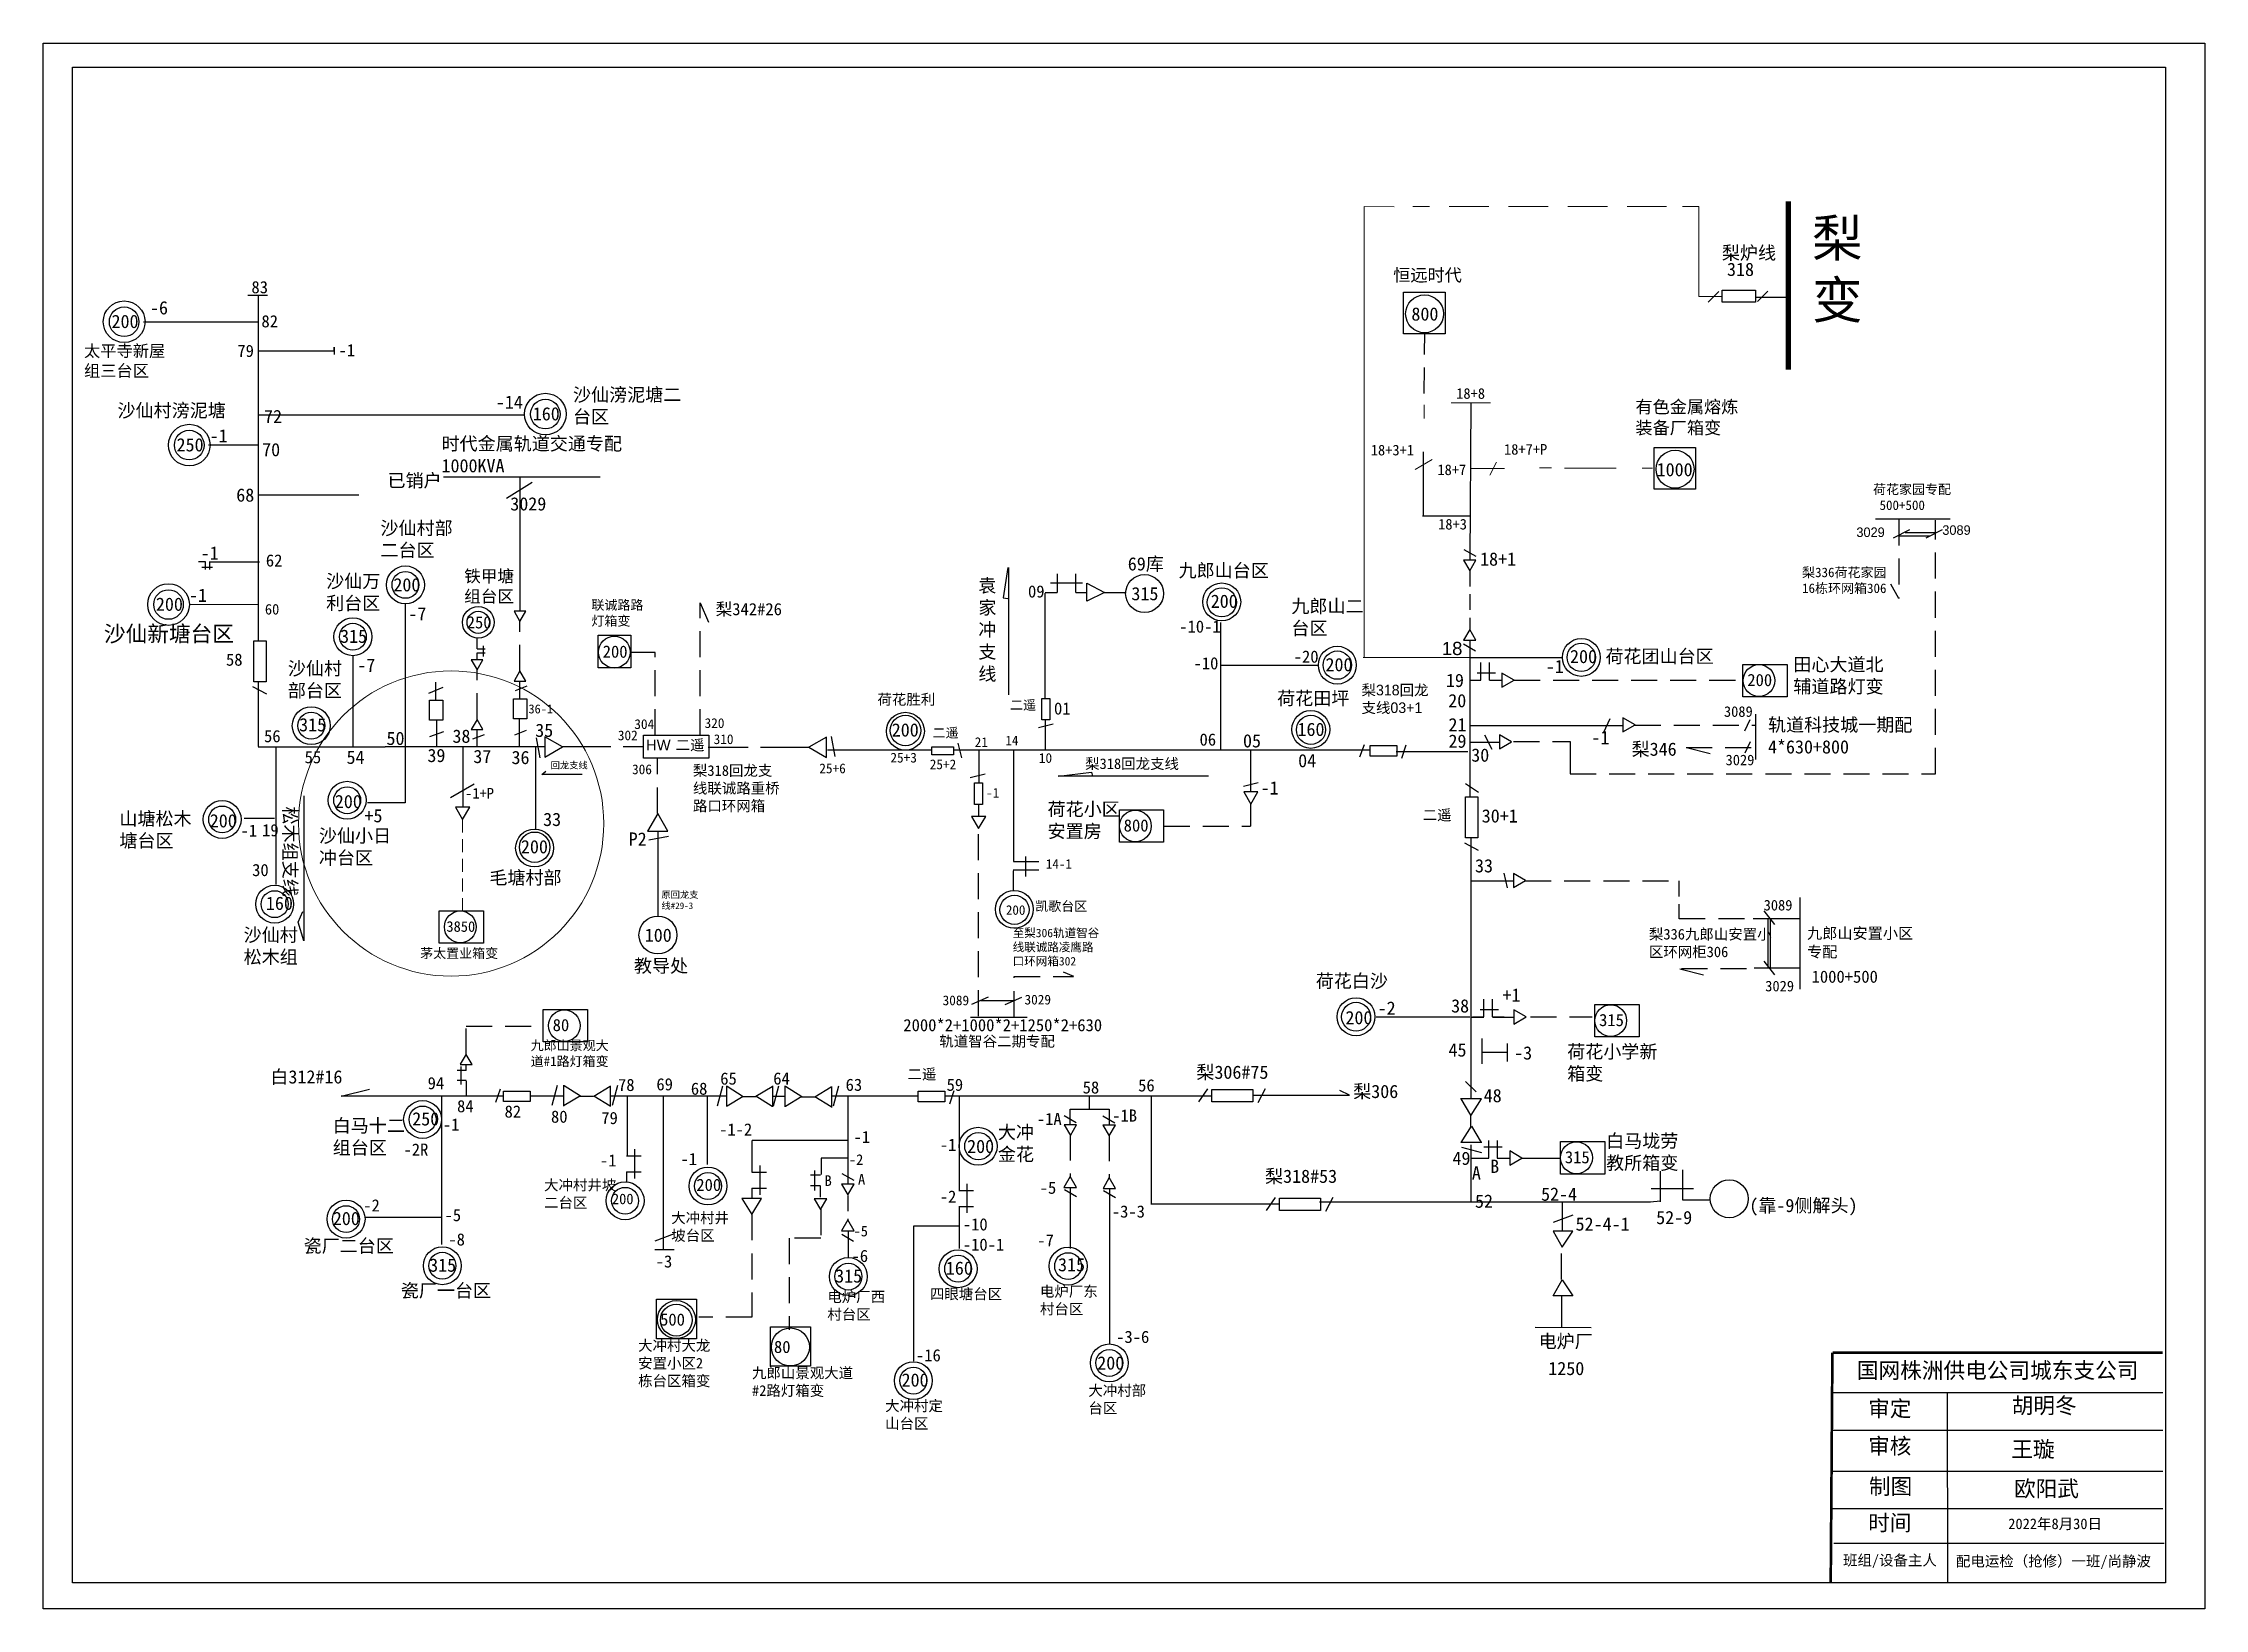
# Model space of a CAD drawing. Extents: x -31 to 377, y -6 to 289.
import ezdxf

# ---------------------------------------------------------------- set-up
doc = ezdxf.new("R2010")
doc.units = 0
doc.header["$LTSCALE"] = 0.774411
doc.linetypes.add('ACAD_ISO02W100', pattern=[15, 12, -3])
doc.linetypes.add('DASHED2', pattern=[9.525, 6.35, -3.175])
doc.layers.get('0').update_dxf_attribs({"linetype": 'CONTINUOUS'})
for name, color, linetype in [('0-RefEdit0', 7, 'CONTINUOUS'), ('Layer2', 1, 'CONTINUOUS'), ('MiniCADViewLayer', 7, 'CONTINUOUS')]:
    doc.layers.add(name, color=color, linetype=linetype)
doc.styles.add('hztxt_txtstyle_0.00_0_0', font='', dxfattribs={"bigfont": 'hztxt.shx'})
doc.styles.get("Standard").update_dxf_attribs({"font": 'simkai_0.ttf', "height": 2.5})
doc.styles.add('字体', font='simkai_0.ttf', dxfattribs={"height": 2.5})
doc.styles.add('宋体_txtstyle_1.80_0_0', font='SIMSUN.TTC', dxfattribs={"height": 1.8})
doc.styles.add('宋体_txtstyle_2.00_0_0', font='', dxfattribs={"height": 2})
doc.styles.add('宋体_txtstyle_2.50_0_0', font='SIMSUN.TTC', dxfattribs={"height": 2.5})
doc.styles.add('宋体_txtstyle_200.00_0_0200', font='', dxfattribs={"height": 200})
doc.styles.add('宋体_txtstyle_3.00_0_0', font='', dxfattribs={"height": 3})
doc.styles.add('宋体_txtstyle_3.42', font='', dxfattribs={"height": 3.419471})
doc.styles.add('楷体_GB2312_txtstyle_2.00_0_0', font='SIMKAI.TTF', dxfattribs={"height": 2})
doc.styles.add('楷体_GB2312_txtstyle_2.50_0_0', font='simkai_0.ttf', dxfattribs={"height": 2.5})
doc.styles.get('hztxt_txtstyle_0.00_0_0').set_extended_font_data('hztxt')
doc.styles.get('宋体_txtstyle_2.00_0_0').set_extended_font_data('宋体')
doc.styles.get('宋体_txtstyle_200.00_0_0200').set_extended_font_data('宋体')
doc.styles.get('宋体_txtstyle_3.00_0_0').set_extended_font_data('宋体')
doc.styles.get('宋体_txtstyle_3.42').set_extended_font_data('宋体')

msp = doc.modelspace()

# ---------------------------------------------------------------- texts
at = {"linetype": 'Continuous', "attachment_point": 1}
for s, insert, char_height, width, style in [('{\\fSimSun|b0|i0|c134|p2;梨} \\P{\\fSimSun|b0|i0|c134|p2;变}', (302.99, 256), 7, 28.4432, '字体'), ('袁家冲支线', (145.52, 188.13), 2.5, 3.9501, '字体'), ('{\\fSimSun|b0|i0|c134|p2;200}', (-9.83, 184.61), 2.5, 5.6554, '楷体_GB2312_txtstyle_2.50_0_0'), ('160', (205.8, 160.97), 2.5, 5.6554, '楷体_GB2312_txtstyle_2.50_0_0'), ('{\\fSimSun|b0|i0|c134|p2;山塘松木塘台区}', (-16.72, 144.11), 2.5, 14.1135, '字体'), ('{\\fSimSun|b0|i0|c134|p2;白马十二组台区}', (23.57, 86.12), 2.5, 14.7504, '字体'), ('大冲金花', (149.22, 84.88), 2.5, 9.7705, '字体'), ('瓷厂二台区', (18.08, 63.41), 2.5, 32.7008, '字体'), ('瓷厂一台区', (36.44, 54.96), 2.5, 32.7008, '字体'), ('{\\fSimSun|b0|i0|c134|p2;国网株洲供电公司城东支公司}', (311.45, 40.14), 3, 82.0179, '字体'), ('审定', (313.58, 32.92), 3, 23.4615, '字体'), ('胡明冬', (340.71, 33.51), 3, 23.4615, '宋体_txtstyle_3.00_0_0'), ('审核', (313.58, 25.85), 3, 23.4615, '字体'), ('{\\fSimSun|b0|i0|c134|p2;王璇}', (340.63, 25.25), 3, 33.0539, '字体'), ('制图', (313.74, 18.23), 3, 23.4615, '字体'), ('欧阳武', (341.14, 17.81), 3, 38.7889, '宋体_txtstyle_3.00_0_0'), ('时间', (313.58, 11.35), 3, 23.4615, '字体')]:
    msp.add_mtext(s, dxfattribs=dict(at, insert=insert, char_height=char_height, width=width, style=style))
for s, insert, char_height, width in [('梨炉线', (285.96, 250.98), 2.5, 10.5993), ('318', (286.93, 247.86), 2.5, 5.6554), ('{\\fSimSun|b0|i0|c134|p2;200}', (-18.21, 238.02), 2.5, 5.6554), ('{\\fSimSun|b0|i0|c134|p2;160}', (61.36, 220.58), 2.5, 5.6554), ('{\\fSimSun|b0|i0|c134|p2;250}', (-5.92, 214.72), 2.5, 5.6554), ('315', (174.43, 186.6), 2.5, 5.6554), ('200', (189.41, 185.17), 2.5, 5.6554), ('200', (211.09, 173.2), 2.5, 5.6554), ('315', (17.22, 161.84), 2.5, 5.6554), ('{\\fSimSun|b0|i0|c134|p2;200}', (129.16, 160.86), 2.5, 5.6554), ('{\\fSimSun|b0|i0|c134|p2;200}', (23.97, 147.34), 2.5, 5.6554), ('{\\fSimSun|b0|i0|c134|p2;200}', (0.35, 143.7), 2.5, 5.6554), ('{\\fSimSun|b0|i0|c134|p2;200}', (59.12, 138.8), 2.5, 5.6554), ('{\\fSimSun|b0|i0|c134|p2;14-1}', (158.28, 135.2), 1.8, 5.2119), ('160', (10.95, 128.12), 2.5, 5.6554), ('{\\fSimSun|b0|i0|c134|p2;凯歌台区}', (156.26, 127.23), 1.8, 10.6366), ('{\\fSimSun|b0|i0|c134|p2;200}', (150.73, 126.49), 1.8, 1.3828), ('{\\fSimSun|b0|i0|c134|p2;100}', (82.51, 122.09), 2.5, 5.6554), ('200', (214.86, 106.52), 2.5, 5.6554), ('{\\fSimSun|b0|i0|c134|p2;250}', (38.59, 87.4), 2.5, 5.6554), ('200', (143.4, 82.2), 2.5, 5.6554), ('{\\fSimSun|b0|i0|c134|p2;\\H0.92x;200}', (92.25, 74.83), 2.5, 5.6554), ('200', (76.31, 72.03), 2, 5.6554), ('{\\fSimSun|b0|i0|c134|p2;200}', (23.59, 68.58), 2.5, 5.6554), ('52-4-1', (258.33, 67.53), 2.5, 5.6554), ('{\\fSimSun|b0|i0|c134|p2;315}', (41.78, 59.77), 2.5, 5.6554), ('315', (118.47, 57.73), 2.5, 5.6554), ('160', (139.38, 59.21), 2.5, 5.6554), ('{\\fSimSun|b0|i0|c134|p2;315}', (160.57, 59.85), 2.5, 5.6554), ('{\\fSimSun|b0|i0|c134|p2;200}', (167.98, 41.29), 2.5, 5.6554), ('200', (131.02, 38.07), 2.5, 5.6554), ('1250', (253.17, 40.25), 2.5, 5.6554)]:
    msp.add_mtext(s, dxfattribs=dict(at, insert=insert, char_height=char_height, width=width))
at = {"color": 7, "true_color": 0xffffff, "attachment_point": 1, "style": '宋体_txtstyle_3.42'}
for s, insert, char_height, width in [('恒远时代', (223.88, 246.71), 2.377, 14.3796), ('有色金属熔炼装备厂箱变', (269.63, 221.83), 2.3767, 21.1253)]:
    msp.add_mtext(s, dxfattribs=dict(at, insert=insert, char_height=char_height, width=width))
at = {"attachment_point": 1}
for s, insert, char_height, width in [('{\\fSimSun|b0|i0|c134|p2;83}', (8.22, 244.39), 2.3, 16.116), ('{\\fSimSun|b0|i0|c134|p2;82}', (10.11, 237.95), 2.3, 16.116), ('{\\fSimSun|b0|i0|c134|p2;79}', (5.56, 232.36), 2.3, 16.116), ('{\\fSimSun|b0|i0|c134|p2;-1}', (24.66, 232.48), 2.3, 16.116), ('{\\fSimSun|b0|i0|c134|p2;62}', (10.94, 192.77), 2.3, 16.116), ('{\\fSimSun|b0|i0|c134|p2;梨342#26}', (95.9, 183.58), 2.3, 16.116), ('{\\fSimSun|b0|i0|c134|p2;09}', (154.9, 186.92), 2.3, 16.8907), ('-10-1', (183.47, 180.29), 2.3, 16.8907), ('{\\fSimSun|b0|i0|c134|p2;58}', (3.41, 174.04), 2.3, 16.116), ('-10', (186.17, 173.35), 2.3, 16.8907), ('-20', (205.09, 174.61), 2.3, 16.8907), ('{\\fSimSun|b0|i0|c134|p2;01}', (159.81, 164.81), 2.3, 16.8907), ('3089', (286.35, 164.08), 2, 8.6275), ('56', (10.6, 159.59), 2.3, 16.116), ('{\\fSimSun|b0|i0|c134|p2;302}', (77.43, 159.5), 1.84, 12.8928), ('{\\fSimSun|b0|i0|c134|p2;304}', (80.54, 161.63), 1.84, 12.8928), ('{\\fSimSun|b0|i0|c134|p2;320}', (93.81, 161.82), 1.84, 12.8928), ('55', (18.26, 155.61), 2.3, 16.116), ('{\\fSimSun|b0|i0|c134|p2;310}', (95.52, 158.78), 1.84, 12.8928), ('{\\fSimSun|b0|i0|c134|p2;25+3}', (128.91, 155.3), 1.84, 12.8928), ('{\\fSimSun|b0|i0|c134|p2;21}', (144.83, 158.22), 1.84, 12.8928), ('10', (156.95, 155.23), 1.84, 12.8928), ('06', (187.3, 158.95), 2.3, 16.8907), ('{\\fSimSun|b0|i0|c134|p2;306}', (80.11, 153.09), 1.84, 12.8928), ('{\\fSimSun|b0|i0|c134|p2;25+6}', (115.48, 153.27), 1.84, 12.8928), ('{\\fSimSun|b0|i0|c134|p2;25+2}', (136.34, 154.03), 1.84, 12.8928), ('3029', (286.66, 154.94), 2, 8.6275), ('{\\fSimSun|b0|i0|c134|p2;-1}', (146.97, 148.64), 1.84, 12.8928), ('30+1', (240.6, 144.62), 2.5, 5.5393), ('-1', (6.16, 141.74), 2.3, 16.116), ('19', (10.23, 141.82), 2.3, 16.116), ('33', (239.33, 135.2), 2.5, 5.5393), ('30', (8.35, 134.3), 2.3, 16.116), ('1000+500', (302.91, 114.16), 2.3, 12.9976), ('{\\fSimSun|b0|i0|c134|p2;3089}', (138.77, 109.45), 1.84, 0.9923), ('{\\fSimSun|b0|i0|c134|p2;3029}', (154.24, 109.59), 1.84, 3.8702), ('38', (234.82, 108.74), 2.5, 5.5393), ('{\\fSimSun|b0|i0|c134|p2;2000*2+1000*2+1250*2+630}', (131.35, 105), 2.3, 4.8377), ('94', (41.5, 94.04), 2.3, 16.116), ('65', (96.77, 94.91), 2.3, 16.116), ('64', (106.78, 94.93), 2.3, 16.116), ('78', (77.46, 93.71), 2.3, 16.116), ('69', (84.71, 93.83), 2.3, 16.116), ('68', (91.22, 93), 2.3, 16.116), ('63', (120.45, 93.74), 2.3, 16.116), ('59', (139.52, 93.74), 2.3, 16.116), ('{\\fSimSun|b0|i0|c134|p2;58}', (165.22, 93.24), 2.3, 16.116), ('56', (175.7, 93.63), 2.3, 16.116), ('-1', (44.37, 86.22), 2.3, 16.116), ('84', (47.06, 89.69), 2.3, 16.116), ('82', (56.03, 88.68), 2.3, 16.116), ('80', (64.8, 87.72), 2.3, 16.116), ('79', (74.3, 87.46), 2.3, 16.116), ('{\\fSimSun|b0|i0|c134|p2;-1A}', (156.57, 87.28), 2.3, 16.116), ('{\\fSimSun|b0|i0|c134|p2;-1B}', (170.8, 87.92), 2.3, 16.116), ('-1-2', (96.55, 85.29), 2.3, 16.116), ('-1', (121.95, 83.87), 2.3, 16.116), ('{\\fSimSun|b0|i0|c134|p2;-1}', (138.23, 82.4), 2.3, 16.116), ('-2R', (36.94, 81.49), 2.3, 16.116), ('-1', (74.05, 79.45), 2.3, 16.116), ('-1', (89.25, 79.71), 2.3, 16.116), ('-2', (121.08, 79.45), 2, 16.116), ('B', (116.48, 75.48), 2, 16.116), ('A', (122.79, 75.74), 2, 16.116), ('{\\fSimSun|b0|i0|c134|p2;-5}', (157.11, 74.29), 2.3, 16.116), ('-2', (29.34, 70.95), 2.3, 16.116), ('-2', (138.23, 72.61), 2.3, 16.116), ('{\\fSimSun|b0|i0|c134|p2;-3-3}', (170.73, 69.8), 2.3, 16.116), ('52-4', (251.81, 73.18), 2.5, 5.5393), ('-5', (44.69, 69.12), 2.3, 16.116), ('-5', (121.95, 65.95), 2, 16.116), ('-10', (142.59, 67.37), 2.3, 16.116), ('52-9', (273.55, 68.76), 2.5, 33.9471), ('-8', (45.42, 64.53), 2.3, 16.116), ('-6', (121.57, 61.41), 2.3, 16.116), ('-10-1', (142.59, 63.55), 2.3, 16.116), ('{\\fSimSun|b0|i0|c134|p2;-7}', (156.66, 64.34), 2.3, 16.116), ('-3', (84.58, 60.37), 2.3, 16.116), ('{\\fSimSun|b0|i0|c134|p2;-3-6}', (171.55, 46.12), 2.3, 16.116), ('-16', (133.74, 42.64), 2.3, 16.116)]:
    msp.add_mtext(s, dxfattribs=dict(at, insert=insert, char_height=char_height, width=width))
at = {"color": 0, "attachment_point": 1}
for s, insert, char_height, width in [('{\\fSimSun|b0|i0|c134|p2;-6}', (-10.94, 240.6), 2.5, 5.4903), ('{\\fSimSun|b0|i0|c134|p2;-1}', (-1.37, 194.28), 2.5, 5.4903), ('{\\fSimSun|b0|i0|c134|p2;18+1}', (240.29, 193.14), 2.5, 8.6275), ('{\\fArial|b0|i0|c0|p32;18}', (233.07, 176.25), 2.5, 8.6275), ('-1', (252.7, 172.85), 2.5, 8.6275), ('19', (233.84, 170.22), 2.5, 8.6275), ('20', (234.28, 166.39), 2.5, 8.6275), ('21', (234.32, 161.85), 2.5, 8.6275), ('-1', (261.31, 159.41), 2.5, 8.6275), ('29', (234.32, 158.74), 2.5, 8.6275), ('30', (238.62, 156.11), 2.5, 5.5393), ('{\\fSimSun|b0|i0|c134|p2;梨318回龙支线联诚路重桥路口环网箱}', (91.61, 152.94), 2, 17.3061), ('48', (240.97, 91.79), 2.5, 5.5393)]:
    msp.add_mtext(s, dxfattribs=dict(at, insert=insert, char_height=char_height, width=width))
at = {"color": 7, "linetype": 'Continuous', "true_color": 0xffffff, "char_height": 2.5, "width": 5.6554, "attachment_point": 1}
for s, insert in [('800', (227.32, 239.43)), ('1000', (273.64, 210.03))]:
    msp.add_mtext(s, dxfattribs=dict(at, insert=insert))
at = {"color": 7, "linetype": 'Continuous', "attachment_point": 1}
for s, insert, char_height, width, style in [('{\\fSimSun|b0|i0|c134|p2;太平寺新屋组三台区}', (-23.41, 232.33), 2.25, 18.2053, '字体'), ('{\\fSimSun|b0|i0|c134|p2;沙仙村滂泥塘}', (-17.08, 221.21), 2.5, 24.4033, '字体'), ('{\\fSimSun|b0|i0|c134|p2;沙仙小日冲台区}', (20.96, 140.88), 2.5, 13.7171, '字体'), ('毛塘村部', (53.16, 132.96), 2.5, 20.2281, '字体'), ('{\\fSimSun|b0|i0|c134|p2;沙仙村松木组}', (6.75, 122.15), 2.5, 11.0347, '字体'), ('{\\fSimSun|b0|i0|c134|p2;白312#16}', (11.79, 95.33), 2.5, 13.9433, '字体'), ('2022年8月30日', (340.05, 10.66), 2, 27.1659, '宋体_txtstyle_2.00_0_0')]:
    msp.add_mtext(s, dxfattribs=dict(at, insert=insert, char_height=char_height, width=width, style=style))
at = {"attachment_point": 1}
for s, insert, char_height, width, style in [('{\\fSimSun|b0|i0|c134|p2;沙仙滂泥塘二台区}', (68.96, 224.19), 2.5, 21.3152, '字体'), ('{\\fSimSun|b0|i0|c134|p2;18+8}', (235.78, 224.16), 2, 8.6275, '楷体_GB2312_txtstyle_2.00_0_0'), ('{\\fSimSun|b0|i0|c134|p2;时代金属轨道交通专配\\P1000KVA}', (44.12, 214.94), 2.5, 36.9261, '字体'), ('{\\fSimSun|b0|i0|c134|p2;18+7+P}', (244.81, 213.61), 2, 8.6275, '楷体_GB2312_txtstyle_2.00_0_0'), ('{\\fSimSun|b0|i0|c134|p2;已销户}', (33.92, 207.98), 2.5, 12.9976, '字体'), ('{\\fSimSun|b0|i0|c134|p2;18+7}', (232.23, 209.75), 2, 8.6275, '楷体_GB2312_txtstyle_2.00_0_0'), ('{\\fSimSun|b0|i0|c134|p2;18+3}', (232.37, 199.47), 2, 8.6275, '楷体_GB2312_txtstyle_2.00_0_0'), ('69库', (173.75, 192.23), 2.5, 12.9976, '字体'), ('{\\fSimSun|b0|i0|c134|p2;沙仙万利台区}', (22.34, 188.98), 2.5, 12.9976, '字体'), ('{\\fSimSun|b0|i0|c134|p2;200}', (35.03, 188.28), 2.5, 12.9976, '字体'), ('{\\fSimSun|b0|i0|c134|p2;315}', (24.96, 178.56), 2.5, 12.9976, '字体'), ('{\\fSimSun|b0|i0|c134|p2;沙仙村部台区}', (15.1, 172.48), 2.5, 12.9976, '字体'), ('{\\fSimSun|b0|i0|c134|p2;-7}', (28.21, 173.08), 2.5, 12.9976, '字体'), ('荷花团山台区', (263.97, 174.77), 2.5, 27.2316, '字体'), ('{\\fSimSun|b0|i0|c134|p2;田心大道北辅道路灯变}', (299.46, 173.23), 2.5, 19.5264, '字体'), ('{\\fSimSun|b0|i0|c134|p2;50}', (33.73, 159.27), 2.5, 12.9976, '字体'), ('{\\fSimSun|b0|i0|c134|p2;轨道科技城一期配}\\P4*630+800', (294.67, 161.83), 2.5, 31.1276, '字体'), ('{\\fSimSun|b0|i0|c134|p2;54}', (26.18, 155.7), 2.5, 12.9976, '字体'), ('-1+P', (48.59, 148.65), 2, 7.701, '宋体_txtstyle_2.00_0_0'), ('{\\fSimSun|b0|i0|c134|p2;至梨306轨道智谷线联诚路凌鹰路口环网箱302}', (152, 122.06), 1.6, 16.3184, 'hztxt_txtstyle_0.00_0_0'), ('{\\fSimSun|b0|i0|c134|p2;梨}336{\\fSimSun|b0|i0|c134|p2;九郎山安置小区环网柜}306', (272.18, 122.03), 2, 23.6233, '字体'), ('教导处', (80.48, 116.31), 2.5, 12.9976, '字体'), ('{\\fSimSun|b0|i0|c134|p2;荷花小学新箱变}', (256.75, 100.11), 2.5, 19.5264, '字体'), ('电炉厂', (251.35, 45.39), 2.5, 12.9976, '字体')]:
    msp.add_mtext(s, dxfattribs=dict(at, insert=insert, char_height=char_height, width=width, style=style))
at = {"color": 7, "attachment_point": 1}
for s, insert, char_height, width in [('{\\fSimSun|b0|i0|c134|p2;-14}', (54.39, 222.78), 2.5, 5.4903), ('{\\fSimSun|b0|i0|c134|p2;72}', (10.6, 220.06), 2.5, 5.4903), ('-1', (0.32, 216.41), 2.5, 5.4903), ('{\\fSimSun|b0|i0|c134|p2;70}', (10.24, 213.8), 2.5, 5.4903), ('{\\fSimSun|b0|i0|c134|p2;68}', (5.35, 205.23), 2.5, 5.4903), ('{\\fSimSun|b0|i0|c134|p2;3029}', (57.11, 203.56), 2.5, 7.701), ('铁甲塘组台区', (48.41, 189.82), 2.3, 9.9055), ('-1', (-3.58, 186.3), 2.5, 5.4903), ('{\\fSimSun|b0|i0|c134|p2;250}', (48.88, 181.09), 2.3, 4.8377), ('{\\fSimSun|b0|i0|c134|p2;36-1}', (60.55, 164.43), 1.7, 7.701), ('{\\fSimSun|b0|i0|c134|p2;35}', (61.82, 160.79), 2.5, 7.701), ('{\\fSimSun|b0|i0|c134|p2;37}', (50.13, 155.85), 2.5, 7.701), ('{\\fSimSun|b0|i0|c134|p2;36}', (57.34, 155.66), 2.5, 7.701), ('05', (195.51, 158.81), 2.5, 5.5393), ('{\\fSimSun|b0|i0|c134|p2;回龙支线}', (64.74, 153.56), 1.25, 9.4104), ('04', (205.93, 155.06), 2.5, 5.5393), ('-1', (198.84, 149.91), 2.5, 5.5393), ('{\\fSimSun|b0|i0|c134|p2;33}', (63.31, 143.96), 2.5, 7.701), ('{\\fSimSun|b0|i0|c134|p2;P2}', (79.47, 140.25), 2.5, 7.701), ('{\\fSimSun|b0|i0|c134|p2;原回龙支线#29-3}', (85.66, 129.11), 1.25, 7.3753), ('+1', (244.52, 110.78), 2.5, 5.5393), ('-2', (220.94, 108.32), 2.5, 5.5393), ('45', (234.33, 100.41), 2.5, 5.5393), ('{\\fSimSun|b0|i0|c134|p2;-3}', (246.72, 99.85), 2.5, 5.5393), ('49', (235.08, 79.95), 2.5, 5.5393), ('B', (242.2, 78.43), 2.5, 5.5393), ('A', (238.74, 77.19), 2.5, 5.5393), ('52', (239.33, 71.85), 2.5, 5.5393)]:
    msp.add_mtext(s, dxfattribs=dict(at, insert=insert, char_height=char_height, width=width))
at = {"color": 0, "attachment_point": 1}
for s, insert, char_height, width, style in [('{\\fSimSun|b0|i0|c134|p2;沙仙村部二台区}', (32.59, 198.99), 2.5, 13.7108, '字体'), ('{\\H0.7826x;3029}', (311.37, 197.85), 2.3, 4.8377, 'hztxt_txtstyle_0.00_0_0'), ('{\\H0.7826x;3089}', (327.6, 198.26), 2.3, 4.8377, 'hztxt_txtstyle_0.00_0_0'), ('{\\fSimSun|b0|i0|c134|p2;-7}', (37.86, 182.79), 2.5, 12.9976, '字体'), ('{\\fArial|b0|i0|c0|p32;HW}', (82.75, 157.76), 2, 8.399, 'hztxt_txtstyle_0.00_0_0'), ('梨346', (268.91, 157.23), 2.5, 27.2316, '字体'), ('{\\fSimSun|b0|i0|c134|p2;+5}', (29.57, 144.66), 2.5, 12.9976, '字体'), ('{\\fSimSun|b0|i0|c134|p2;梨306#75}', (186.7, 96.21), 2.5, 34.325, '字体'), ('{\\fSimSun|b0|i0|c134|p2;梨306}', (216.32, 92.58), 2.5, 34.325, '字体'), ('{\\fSimSun|b0|i0|c134|p2;梨318#53}', (199.67, 76.56), 2.5, 34.325, '字体')]:
    msp.add_mtext(s, dxfattribs=dict(at, insert=insert, char_height=char_height, width=width, style=style))
at = {"color": 7, "attachment_point": 1}
for s, insert, char_height, width, style in [('九郎山台区', (183.34, 190.98), 2.5, 23.7786, '字体'), ('{\\fSimSun|b0|i0|c134|p2;联诚路路灯箱变}', (72.44, 184.11), 1.8, 11.3382, '字体'), ('九郎山二台区', (204.65, 184.24), 2.5, 15.1684, '字体'), ('{\\fSimSun|b0|i0|c134|p2;\\H0.8x;梨\\f\uffbfﾬￌﾣﾤ_GB2312|b0|i0|c134|p49;318\\fSimSun|b0|i0|c134|p2;回龙支线\\f\uffbfﾬￌﾣﾤ_GB2312|b0|i0|c134|p49;03+1}', (217.9, 168.14), 2.5, 12.7456, '字体'), ('荷花胜利', (126.47, 166.38), 2, 20.8285, '字体'), ('{\\fSimSun|b0|i0|c134|p2;二遥}', (151.51, 165.22), 1.8, 11.3382, '字体'), ('荷花田坪', (201.96, 166.84), 2.5, 23.7786, '字体'), ('38', (46.18, 159.68), 2.5, 7.701, '宋体_txtstyle_2.50_0_0'), ('{\\fSimSun|b0|i0|c134|p2;二遥}', (136.87, 159.97), 1.8, 11.3382, '字体'), ('39', (41.46, 156.04), 2.5, 7.701, '宋体_txtstyle_2.50_0_0'), ('{\\fSimSun|b0|i0|c134|p2;梨}318{\\fSimSun|b0|i0|c134|p2;回龙支线}', (165.69, 154.23), 2, 27.46, '字体'), ('荷花小区安置房', (158.6, 145.91), 2.5, 13.6014, '字体'), ('{\\fSimSun|b0|i0|c134|p2;二遥}', (229.45, 144.54), 2, 16.3341, '字体'), ('{\\fSimSun|b0|i0|c134|p2;九郎山安置小区专配}', (302.05, 122.26), 2.1, 21.2465, '字体'), ('茅太置业箱变', (40.09, 118.33), 1.8, 16.5307, '宋体_txtstyle_1.80_0_0'), ('荷花白沙', (209.25, 113.44), 2.5, 22.8328, '字体'), ('{\\fSimSun|b0|i0|c134|p2;轨道智谷二期专配}', (138.15, 101.8), 2, 24.1234, '字体'), ('{\\fSimSun|b0|i0|c134|p2;九郎山景观大道#1路灯箱变}', (60.96, 100.92), 1.8, 16.5307, '字体'), ('{\\fSimSun|b0|i0|c134|p2;二遥}', (132.13, 95.59), 2, 16.3341, '字体'), ('{\\fSimSun|b0|i0|c134|p2;白马垅劳教所箱变}', (264.1, 83.24), 2.5, 16.0675, '字体'), ('{\\fSimSun|b0|i0|c134|p2;大冲村井坡二台区}', (63.49, 74.65), 2, 13.7863, '字体'), ('{\\fSimSun|b0|i0|c134|p2;\\C1;(靠-9侧解头)}', (291.15, 71.04), 2.5, 26.7738, '字体'), ('{\\fSimSun|b0|i0|c134|p2;大冲村井坡台区}', (87.51, 68.45), 2, 11.4631, '字体'), ('{\\fSimSun|b0|i0|c134|p2;电炉厂西村台区}', (117, 53.55), 2, 10.9504, '字体'), ('{\\fSimSun|b0|i0|c134|p2;四眼塘台区}', (136.38, 54.08), 2, 16.3341, '字体'), ('电炉厂东村台区', (157.16, 54.57), 2, 10.9504, '字体'), ('{\\fSimSun|b0|i0|c134|p2;大冲村大龙安置小区2栋台区箱变}', (81.26, 44.33), 2, 14.2832, '字体'), ('{\\fSimSun|b0|i0|c134|p2;九郎山景观大道#2路灯箱变}', (102.77, 39.16), 2, 19.0687, '字体'), ('{\\fSimSun|b0|i0|c134|p2;大冲村定山台区}', (127.92, 32.94), 2, 10.9504, '字体'), ('大冲村部台区', (166.3, 35.84), 2, 10.9504, '字体')]:
    msp.add_mtext(s, dxfattribs=dict(at, insert=insert, char_height=char_height, width=width, style=style))
at = {"color": 7, "linetype": 'Continuous', "lineweight": 0, "ltscale": 1.721667, "insert": (-19.64, 179.29), "char_height": 3, "attachment_point": 1, "style": '宋体_txtstyle_3.00_0_0'}
msp.add_mtext('沙仙新塘台区', dxfattribs=at)
at = {"color": 7, "linetype": 'Continuous', "lineweight": 0, "ltscale": 1.033, "insert": (10.76, 183.41), "char_height": 2, "attachment_point": 1, "style": '宋体_txtstyle_200.00_0_0200'}
msp.add_mtext('60', dxfattribs=at)
at = {"color": 0, "char_height": 2.3, "width": 4.9053, "attachment_point": 1, "rotation": 359.7977}
for s, insert in [('{\\fSimSun|b0|i0|c134|p2;200}', (74.57, 175.56)), ('200', (290.77, 170.2)), ('800', (172.98, 142.73)), ('80', (65.12, 105.02)), ('315', (262.77, 105.97)), ('315', (256.31, 80.06)), ('500', (85.41, 49.4)), ('80', (106.92, 44.23))]:
    msp.add_mtext(s, dxfattribs=dict(at, insert=insert))
at = {"color": 0, "linetype": 'Continuous', "attachment_point": 1}
for s, insert, char_height, width in [('200', (257.28, 174.73), 2.5, 5.6554), ('3089', (293.85, 127.51), 2, 10.0571), ('3029', (294.15, 112.23), 2, 10.0571)]:
    msp.add_mtext(s, dxfattribs=dict(at, insert=insert, char_height=char_height, width=width))
at = {"color": 4, "insert": (88.35, 157.76), "char_height": 2, "width": 8.399, "attachment_point": 1, "style": 'hztxt_txtstyle_0.00_0_0'}
msp.add_mtext('{\\fSimSun|b0|i0|c134|p2;二遥}', dxfattribs=at)
at = {"color": 1, "linetype": 'Continuous', "insert": (150.64, 158.52), "char_height": 1.8, "width": 5.1689, "attachment_point": 1}
msp.add_mtext('{\\fSimSun|b0|i0|c134|p2;\\C256;14}', dxfattribs=at)
at = {"color": 7, "linetype": 'Continuous', "insert": (16.78, 145.15), "char_height": 2.5, "width": 34.6777, "attachment_point": 1, "rotation": 270, "style": '字体'}
msp.add_mtext('松木组支线', dxfattribs=at)
at = {"color": 7, "insert": (45.05, 123.49), "char_height": 2, "width": 4.9053, "attachment_point": 1, "rotation": 359.7977, "style": '宋体_txtstyle_2.00_0_0'}
msp.add_mtext('3850', dxfattribs=at)
at = {"color": 7, "linetype": 'Continuous', "lineweight": 0, "ltscale": 0.617483, "char_height": 2, "attachment_point": 1, "style": '宋体_txtstyle_2.00_0_0'}
for s, insert in [('班组/设备主人', (308.84, 3.78)), ('配电运检（抢修）一班/尚静波', (330.18, 3.61))]:
    msp.add_mtext(s, dxfattribs=dict(at, insert=insert))
at = {"layer": 'Layer2', "color": 0, "linetype": 'Continuous', "char_height": 1.8, "width": 17.6995, "attachment_point": 1, "style": 'hztxt_txtstyle_0.00_0_0'}
for s, insert in [('{\\fSimSun|b0|i0|c134|p2;荷花家园专配\\P 500+500}', (314.52, 205.96)), ('{\\fSimSun|b0|i0|c134|p2;梨336荷花家园16栋环网箱306 }', (301.11, 190.27))]:
    msp.add_mtext(s, dxfattribs=dict(at, insert=insert))
at = {"layer": 'MiniCADViewLayer', "color": 7, "insert": (219.65, 213.47), "char_height": 2, "attachment_point": 1, "style": '宋体_txtstyle_2.00_0_0'}
msp.add_mtext('18+3+1', dxfattribs=at)

# ---------------------------------------------------------------- blocks, each defined once
blk = doc.blocks.new('A$C13522429')
at = {"linetype": 'Continuous'}
for radius in [3.58, 2.54]:
    blk.add_circle((3.58, 3.58), radius, dxfattribs=at)
blk = doc.blocks.new('A$C76FA5E8E')
for p, q in [((3.5, 4.75), (0, 4.75)), ((1.75, 6), (1.75, 0)), ((0, 1.25), (3.5, 1.25))]:
    blk.add_line(p, q)

# ---------------------------------------------------------------- linework, layer by layer
at = {"color": 7, "linetype": 'Continuous', "lineweight": 0, "ltscale": 1.405386}
msp.add_line((218.38, 258.45), (218.38, 173.28), dxfattribs=at)
at = {"color": 7, "linetype": 'Continuous', "lineweight": 0, "ltscale": 0.600234}
msp.add_line((218.38, 258.45), (224.04, 258.43), dxfattribs=at)
at = {"color": 7, "linetype": 'DASHED2', "lineweight": 0, "ltscale": 1.517816}
msp.add_line((275.53, 258.45), (227.59, 258.45), dxfattribs=at)
at = {"color": 7, "linetype": 'Continuous', "lineweight": 0, "ltscale": 1.517816}
for p, q in [((281.58, 258.45), (278.53, 258.45)), ((281.58, 241.45), (281.58, 258.45)), ((238.35, 173.28), (218.21, 173.28))]:
    msp.add_line(p, q, dxfattribs=at)
at = {"linetype": 'Continuous'}
for p, q in [((11.27, 241.66), (7.57, 241.66)), ((9.58, 176.48), (9.58, 241.61)), ((285.37, 242.41), (283.38, 240.43)), ((292.22, 241.33), (298.64, 241.33)), ((294.66, 242.5), (292.68, 240.52)), ((9.57, 231.22), (23.82, 231.22)), ((23.82, 231.22), (23.82, 231.94)), ((23.82, 231.94), (23.82, 230.5)), ((238.55, 221.42), (238.35, 191.8)), ((9.62, 204.04), (28.51, 204.04)), ((151.09, 190.28), (150.19, 184.54)), ((151.27, 166.24), (151.27, 190.28)), ((150.22, 184.58), (151.12, 184.41)), ((158.13, 185.56), (160.43, 185.56)), ((163.92, 185.56), (166.06, 185.56)), ((166.04, 187.35), (169.35, 185.59)), ((166.04, 183.93), (166.04, 187.35)), ((169.35, 185.59), (166.04, 183.93)), ((169.33, 185.56), (173.42, 185.56)), ((319.36, 184.43), (317.87, 187.17)), ((92.96, 183.64), (94.55, 179.97)), ((191.3, 155.8), (191.3, 179.89)), ((238.33, 176.54), (238.33, 146.84)), ((191.32, 171.86), (209.64, 171.86)), ((9.58, 156.46), (9.58, 168.58)), ((159.68, 160.7), (156.9, 160)), ((292.32, 162.59), (292.32, 154.01)), ((33.49, 156.38), (9.5, 156.38)), ((12.8, 156.35), (12.8, 130.4)), ((37.24, 156.44), (37.24, 145.86)), ((48.18, 156.43), (48.18, 145.05)), ((61.89, 156.43), (61.89, 140.91)), ((61.98, 158.11), (62.67, 154.35)), ((118.5, 154.61), (117.81, 158.36)), ((141.62, 157.11), (142.31, 154.33)), ((145.6, 155.67), (145.6, 149.52)), ((152.14, 155.8), (152.14, 134.74)), ((218.38, 156.82), (217.51, 154.47)), ((226.29, 156.73), (225.42, 154.21)), ((291.32, 157.36), (290.27, 155.19)), ((63.09, 151.17), (63.82, 151.85)), ((70.7, 151.17), (63.09, 151.17)), ((146.78, 151.26), (144, 150.57)), ((160.65, 150.9), (166.91, 151.64)), ((166.91, 151.64), (167.1, 150.9)), ((18.14, 147.16), (18.14, 119.77)), ((45.82, 146.82), (50.3, 149.42)), ((160.58, 150.95), (189.02, 150.95)), ((195.61, 149.01), (198.39, 149.7)), ((6.82, 142.92), (12.58, 142.92)), ((37.23, 145.86), (30.14, 145.86)), ((83.25, 138.84), (87, 139.54)), ((84.99, 140.46), (84.99, 124.52)), ((238.55, 139.18), (238.55, 89.94)), ((152.14, 134.74), (156.96, 134.74)), ((154.42, 135.69), (154.42, 131.9)), ((152.09, 133.18), (156.92, 133.18)), ((152.12, 132.98), (152.12, 129.33)), ((238.65, 131.13), (246.6, 131.13)), ((245.5, 129.78), (244.81, 132.56)), ((17.04, 123.3), (17.92, 125.29)), ((18.14, 119.77), (17.04, 123.3)), ((161.53, 113.93), (163.47, 113.08)), ((238.72, 105.37), (241.03, 105.37)), ((242.61, 105.37), (246.67, 105.37)), ((48.8, 98.36), (47.67, 96.48)), ((49.92, 96.44), (48.76, 98.32)), ((240.62, 101.33), (240.62, 96.51)), ((48.76, 95.25), (47.05, 95.25)), ((47.63, 96.44), (49.92, 96.44)), ((47.83, 92.61), (47.83, 96.03)), ((48.76, 95.25), (48.76, 96.44)), ((25.19, 90.46), (30.54, 91.73)), ((55.9, 90.46), (25.19, 90.46)), ((44.15, 90.58), (44.15, 81.89)), ((48.76, 93.38), (47.05, 93.38)), ((55.18, 91.74), (54.31, 89.22)), ((67.25, 90.46), (60.87, 90.46)), ((65.01, 88.73), (66.02, 92.53)), ((67.25, 88.56), (67.25, 92.51)), ((67.28, 92.43), (70.36, 90.5)), ((70.36, 90.5), (67.28, 88.65)), ((70.22, 90.45), (72.86, 90.45)), ((72.87, 90.46), (75.95, 92.31)), ((75.95, 88.53), (72.87, 90.46)), ((75.98, 92.4), (75.98, 88.45)), ((97.95, 90.46), (75.98, 90.46)), ((76.39, 88.72), (77.4, 92.53)), ((85.96, 90.31), (85.96, 61.46)), ((94.33, 90.57), (94.33, 77.5)), ((96.27, 88.61), (97.28, 92.41)), ((98.02, 88.46), (98.02, 92.41)), ((98.05, 92.34), (101.13, 90.4)), ((101.13, 90.4), (98.05, 88.55)), ((100.99, 90.36), (103.63, 90.36)), ((103.52, 90.42), (106.6, 92.27)), ((106.6, 88.48), (103.52, 90.42)), ((106.63, 92.36), (106.63, 88.41)), ((106.64, 90.41), (109.01, 90.41)), ((106.8, 88.59), (107.81, 92.4)), ((109.04, 88.42), (109.04, 92.37)), ((109.08, 92.3), (112.16, 90.36)), ((112.16, 90.36), (109.08, 88.51)), ((112.02, 90.32), (114.66, 90.32)), ((114.66, 90.33), (117.74, 92.18)), ((117.74, 88.39), (114.66, 90.33)), ((134.13, 90.46), (117.76, 90.46)), ((117.78, 92.26), (117.78, 88.32)), ((118.19, 88.58), (119.2, 92.39)), ((120.84, 90.47), (120.84, 80.92)), ((189.59, 90.46), (139.16, 90.46)), ((140.92, 91.46), (140.06, 88.94)), ((141.88, 90.46), (141.88, 72.64)), ((166.52, 87.96), (166.52, 90.45)), ((236.6, 89.98), (240.55, 89.98)), ((238.54, 86.86), (236.69, 89.94)), ((239.54, 91.23), (237.56, 93.21)), ((240.48, 89.94), (238.54, 86.86)), ((162.87, 85.09), (162.87, 87.96)), ((162.87, 87.96), (170.25, 87.96)), ((170.25, 87.96), (170.25, 84.96)), ((238.5, 87), (238.5, 84.36)), ((44.15, 83.68), (44.15, 62.44)), ((240.61, 81.66), (236.67, 81.66)), ((236.74, 81.7), (238.67, 84.78)), ((238.67, 84.78), (240.52, 81.7)), ((79.07, 79.15), (81.83, 79.15)), ((80.57, 80.4), (80.57, 74.87)), ((120.84, 81.27), (120.84, 73.84)), ((236.76, 80.83), (240.57, 79.82)), ((238.55, 81.22), (238.55, 70.46)), ((79.07, 76.13), (79.07, 74.21)), ((79.07, 76.13), (81.83, 76.13)), ((102.73, 76.06), (105.49, 76.06)), ((104.24, 77.31), (104.24, 71.78)), ((143.37, 73.9), (143.37, 68.37)), ((274.34, 70.48), (274.34, 76.24)), ((278.6, 70.81), (278.6, 76.49)), ((104.55, 71.12), (100.86, 71.12)), ((100.86, 71.12), (102.73, 68.09)), ((102.73, 73.04), (102.73, 71.12)), ((102.73, 73.04), (105.49, 73.04)), ((102.73, 68.09), (104.55, 71.12)), ((141.86, 72.64), (144.62, 72.64)), ((141.86, 69.62), (144.62, 69.62)), ((141.88, 69.6), (141.88, 61.66)), ((202.36, 70.03), (178.24, 70.03)), ((201.57, 71.3), (199.91, 68.81)), ((272.5, 70.42), (209.95, 70.44)), ((212.5, 71.3), (211.12, 68.67)), ((255.78, 70.44), (255.78, 64.96)), ((272.59, 72.98), (280.6, 72.98)), ((278.61, 70.84), (283.75, 70.84)), ((44.18, 67.52), (29.85, 67.52)), ((141.86, 65.85), (133.26, 65.85)), ((133.26, 65.85), (133.26, 40.37)), ((257.82, 67.96), (254.12, 66.57)), ((88.09, 64.4), (84.4, 63.02)), ((88.09, 61.4), (84.4, 61.4)), ((120.96, 65.02), (120.96, 59.89)), ((254.12, 64.96), (255.78, 61.93)), ((257.82, 64.96), (254.12, 64.96)), ((255.78, 61.93), (257.82, 64.96)), ((254.12, 52.72), (255.78, 55.75)), ((255.78, 55.75), (257.82, 52.72)), ((257.82, 52.72), (254.12, 52.72)), ((255.69, 52.59), (255.69, 46.76)), ((250.68, 46.82), (261.28, 46.76)), ((306.88, 34.47), (369.25, 34.47)), ((328.53, 34.47), (328.57, -1.51)), ((306.88, 27.37), (369.25, 27.37)), ((306.88, 19.62), (369.25, 19.62)), ((306.88, 12.52), (369.25, 12.52)), ((307.14, 6), (369.51, 6))]:
    msp.add_line(p, q, dxfattribs=at)
at = {"color": 7, "linetype": 'Continuous', "lineweight": 0, "ltscale": 0.161659}
msp.add_line((286.04, 241.45), (281.58, 241.45), dxfattribs=at)
at = {"color": 7, "ltscale": 2}
for p, q in [((-12.15, 236.67), (9.57, 236.67)), ((0.09, 213.44), (9.57, 213.44)), ((0.28, 191.39), (9.76, 191.39))]:
    msp.add_line(p, q, dxfattribs=at)
at = {"color": 7, "linetype": 'Continuous', "lineweight": 0, "ltscale": 0.163322}
msp.add_line((229.74, 221.02), (229.7, 218.42), dxfattribs=at)
at = {"color": 7, "linetype": 'Continuous', "lineweight": 0, "ltscale": 0.64165}
msp.add_line((234.83, 221.42), (242.27, 221.42), dxfattribs=at)
at = {"color": 0, "linetype": 'Continuous'}
for p, q in [((9.67, 219.12), (59.8, 219.12)), ((74.12, 207.36), (44.52, 207.36)), ((61.27, 206.34), (56.41, 203.35)), ((58.97, 181.97), (58.97, 207.36)), ((314.99, 199.51), (329.1, 199.51)), ((318.38, 195.9), (321.47, 197.44)), ((319.47, 196.28), (325.2, 196.28)), ((320.6, 196.89), (326.32, 196.89)), ((324.56, 195.9), (327.65, 197.44)), ((37.23, 183.34), (37.23, 156.43)), ((27.39, 173.63), (27.39, 156.41)), ((238.35, 173.28), (255.84, 173.28)), ((11.14, 166.36), (8.51, 167.74)), ((43.2, 161.51), (43.2, 156.43)), ((58.82, 161.73), (58.82, 156.54)), ((238.33, 160.43), (267.13, 160.43)), ((264.8, 161.72), (263.62, 159.11)), ((291.27, 161.52), (290.21, 159.35)), ((238.33, 157.33), (243.86, 157.33)), ((241.12, 158.67), (242.53, 155.98)), ((257.29, 157.42), (257.29, 151.31)), ((279.28, 156.28), (283.77, 155.14)), ((240.01, 147.79), (237.52, 149.45)), ((240.01, 136.86), (237.38, 138.25)), ((278.02, 114.49), (282.51, 113.35)), ((144.32, 107.78), (147.44, 109.17)), ((145.96, 108.51), (152.24, 108.51)), ((150.61, 107.76), (153.72, 109.15)), ((144.06, 105.36), (154.74, 105.36)), ((220.66, 105.39), (238.34, 105.39)), ((79.16, 90.47), (79.16, 79.23)), ((178.17, 90.43), (178.17, 70)), ((188.78, 91.82), (187.12, 89.34)), ((197.34, 90.6), (215.64, 90.6)), ((199.7, 91.82), (198.32, 89.2)), ((215.64, 90.6), (213.81, 91.48)), ((102.73, 82.09), (102.73, 76.06)), ((112.8, 82.05), (102.8, 82.05)), ((120.9, 82.09), (112.87, 82.09)), ((120.78, 78.74), (115.84, 78.74)), ((115.84, 78.74), (115.84, 75.62)), ((115.7, 75.54), (113.8, 75.54)), ((114.66, 72.61), (114.66, 76.4)), ((115.7, 73.48), (113.8, 73.48)), ((115.64, 73.43), (115.64, 71.35)), ((162.87, 73.17), (162.87, 61.68)), ((170.32, 72.96), (170.32, 43.52)), ((274.36, 70.57), (272.39, 70.42))]:
    msp.add_line(p, q, dxfattribs=at)
at = {"color": 7, "linetype": 'Continuous', "lineweight": 0, "ltscale": 1.142426}
msp.add_line((231.25, 210.72), (228, 208.82), dxfattribs=at)
at = {"color": 7, "linetype": 'Continuous', "lineweight": 0, "ltscale": 0.834073}
msp.add_line((238.47, 209), (244.9, 209), dxfattribs=at)
at = {"color": 7, "linetype": 'Continuous', "lineweight": 0, "ltscale": 0.463374}
for p, q in [((243.42, 210.21), (242.16, 207.71)), ((251.49, 209.1), (253.75, 209.1))]:
    msp.add_line(p, q, dxfattribs=at)
at = {"color": 7, "linetype": 'DASHED2', "lineweight": 0, "ltscale": 1.986343}
msp.add_line((256.24, 209.06), (272.85, 209.06), dxfattribs=at)
at = {"color": 0, "linetype": 'DASHED2'}
for p, q in [((319.36, 199.38), (319.36, 184.43)), ((326.29, 151.31), (326.29, 199.26)), ((246.71, 169.02), (289.57, 169.02)), ((269.49, 160.54), (292.27, 160.54)), ((246.61, 157.42), (257.29, 157.42)), ((279.2, 156.28), (292.28, 156.29)), ((257.29, 151.31), (326.29, 151.31)), ((248.82, 131.11), (277.87, 131.11)), ((277.92, 124), (290.97, 124)), ((278.31, 114.53), (291.36, 114.53)), ((48.78, 98.3), (48.78, 103.66)), ((48.78, 103.66), (63.22, 103.66)), ((249.8, 105.41), (261.46, 105.41)), ((48.83, 90.45), (48.83, 93.34))]:
    msp.add_line(p, q, dxfattribs=at)
at = {"color": 0}
for p, q in [((237.24, 193.72), (239.48, 192.42)), ((239.43, 174.51), (237.19, 175.81)), ((161.75, 86.78), (163.99, 85.48)), ((169.06, 86.71), (171.3, 85.4)), ((119.76, 75.85), (122, 74.55)), ((164.03, 71.45), (161.79, 72.75)), ((171.41, 71.25), (169.17, 72.55))]:
    msp.add_line(p, q, dxfattribs=at)
at = {"color": 0, "linetype": 'DASHED2', "ltscale": 0.6}
for p, q in [((238.33, 189.66), (238.33, 178.59)), ((120.85, 71.67), (120.85, 67.07))]:
    msp.add_line(p, q, dxfattribs=at)
for p, q in [((158.15, 165.56), (158.12, 185.43)), ((63.68, 156.43), (33.51, 156.43)), ((136.77, 155.76), (117.02, 155.76)), ((219.5, 155.76), (140.87, 155.76)), ((196.97, 147.95), (196.97, 155.68)), ((237.97, 155.49), (224.45, 155.48)), ((300.76, 110.66), (300.76, 127.98)), ((300.76, 123.9), (291.9, 123.9)), ((294.65, 123.89), (294.65, 114.65)), ((295.08, 123.89), (295.08, 114.65)), ((292.06, 114.68), (300.76, 114.68)), ((121.95, 63), (119.71, 64.3))]:
    msp.add_line(p, q)
at = {"color": 7, "linetype": 'Continuous', "lineweight": 0, "ltscale": 1.721667}
msp.add_line((-3.51, 183.29), (9.58, 183.29), dxfattribs=at)
at = {"linetype": 'DASHED2'}
for p, q in [((92.96, 158.6), (92.96, 183.64)), ((84.47, 174.26), (79.92, 174.26)), ((84.47, 158.63), (84.47, 174.26)), ((84.94, 143.85), (84.94, 154.38)), ((145.54, 105.52), (145.54, 141.26)), ((180.56, 141.45), (196.94, 141.45)), ((293.87, 125.43), (295.92, 122.84)), ((293.87, 115.95), (295.92, 113.35)), ((152.26, 105.38), (152.26, 113.06)), ((152.26, 113.06), (163.52, 113.06)), ((162.85, 83.22), (162.85, 75.1)), ((170.22, 83.07), (170.22, 74.96)), ((102.73, 68.12), (102.73, 48.66)), ((115.74, 69.11), (115.74, 63.64)), ((115.74, 63.64), (109.76, 63.64)), ((109.76, 63.64), (109.76, 46.3)), ((255.68, 55.78), (255.68, 61.7)), ((102.73, 48.66), (92.73, 48.66))]:
    msp.add_line(p, q, dxfattribs=at)
at = {"color": 7}
msp.add_line((158.15, 161.6), (158.15, 155.8), dxfattribs=at)
at = {"linetype": 'ACAD_ISO02W100'}
for p, q in [((66.84, 156.45), (82.26, 156.45)), ((113.64, 156.27), (94.52, 156.27))]:
    msp.add_line(p, q, dxfattribs=at)
at = {"color": 7, "linetype": 'DASHED2', "lineweight": 0, "ltscale": 0.504047}
msp.add_line((48.11, 142.71), (48.11, 125.46), dxfattribs=at)
at = {"linetype": 'DASHED2', "ltscale": 0.6}
msp.add_line((277.82, 131.1), (277.82, 123.95), dxfattribs=at)
at = {"linetype": 'Continuous'}
for points in [[(-31.11, 289.32), (377.17, 289.32), (377.17, -6.39), (-31.11, -6.39)], [(-25.57, 284.78), (369.74, 284.78), (369.74, -1.51), (-25.57, -1.51)], [(286.04, 242.65), (292.3, 242.65), (292.3, 240.43), (286.04, 240.43)], [(73.72, 177.49), (79.88, 177.49), (79.88, 171.33), (73.72, 171.33)], [(157.5, 165.56), (159.01, 165.56), (159.01, 161.5), (157.5, 161.5)], [(66.96, 156.39), (63.65, 158.3), (63.65, 154.48)], [(113.53, 156.33), (116.83, 154.42), (116.83, 158.23)], [(136.76, 154.93), (136.76, 156.43), (140.82, 156.43), (140.82, 154.93)], [(219.5, 156.64), (224.54, 156.64), (224.54, 154.64), (219.5, 154.64)], [(144.78, 149.61), (146.28, 149.61), (146.28, 145.54), (144.78, 145.54)], [(84.97, 143.82), (83.06, 140.51), (86.88, 140.51)], [(55.85, 91.4), (60.89, 91.4), (60.89, 89.41), (55.85, 89.41)], [(134.14, 91.37), (139.18, 91.37), (139.18, 89.37), (134.14, 89.37)], [(202.4, 71.16), (210.15, 71.16), (210.15, 68.81), (202.4, 68.81)]]:
    msp.add_lwpolyline(points, close=True, dxfattribs=at)
for points, const_width in [([(298.5, 259.47), (298.5, 227.63)], 1), ([(306.84, 41.98), (306.52, -1.51)], 0.5), ([(306.88, 41.98), (369.25, 41.98)], 0.5)]:
    msp.add_lwpolyline(points, dxfattribs=dict(at, const_width=const_width))
at = {"color": 0, "linetype": 'Continuous'}
for points in [[(225.83, 242.28), (233.67, 242.28), (233.67, 234.45), (225.83, 234.45)], [(273.15, 212.94), (280.99, 212.94), (280.99, 205.11), (273.15, 205.11)], [(11, 176.46), (11, 168.71), (8.65, 168.71), (8.65, 176.46)], [(41.87, 165.25), (44.35, 165.25), (44.35, 161.46), (41.87, 161.46)], [(57.73, 165.47), (60.21, 165.47), (60.21, 161.68), (57.73, 161.68)], [(239.87, 146.96), (239.87, 139.21), (237.52, 139.21), (237.52, 146.96)], [(189.61, 91.69), (197.35, 91.69), (197.35, 89.34), (189.61, 89.34)], [(84.74, 52.06), (92.27, 52.06), (92.27, 44.59), (84.74, 44.59)], [(106.26, 46.89), (113.79, 46.89), (113.79, 39.42), (106.26, 39.42)]]:
    msp.add_lwpolyline(points, close=True, dxfattribs=at)
at = {"linetype": 'Continuous'}
for points in [[(-1.78, 191.42), (-0.49, 191.42), (-0.49, 189.92)], [(0.88, 190.26), (-1.17, 190.26)], [(0.28, 191.4), (0.28, 189.89)], [(50.86, 174.93), (50.86, 176.95)], [(50.84, 172.87), (50.84, 174.15), (52.34, 174.15)], [(50.86, 174.93), (52.37, 174.93)], [(52, 175.52), (52, 173.48)], [(50.01, 157.9), (52.22, 158.77)]]:
    msp.add_lwpolyline(points, dxfattribs=at)
at = {"color": 0}
for points in [[(238.33, 189.64), (239.52, 191.7), (237.14, 191.7)], [(238.33, 178.6), (237.15, 176.54), (239.52, 176.54)], [(246.71, 169.02), (244.4, 170.35), (244.4, 167.69)], [(269.57, 160.57), (267.27, 161.9), (267.27, 159.24)], [(82.27, 158.61), (94.62, 158.61), (94.62, 154.27), (82.27, 154.27)], [(246.24, 157.36), (243.94, 158.69), (243.94, 156.03)], [(196.98, 145.61), (198.31, 147.91), (195.65, 147.91)], [(162.91, 82.99), (164.09, 85.04), (161.72, 85.04)], [(170.22, 82.91), (171.4, 84.97), (169.03, 84.97)], [(248.19, 78.75), (245.89, 80.08), (245.89, 77.42)], [(120.85, 71.77), (122.04, 73.83), (119.66, 73.83)], [(162.87, 75.24), (161.68, 73.19), (164.06, 73.19)], [(170.25, 75.05), (169.07, 72.99), (171.44, 72.99)], [(115.71, 69), (116.9, 71.06), (114.52, 71.06)]]:
    msp.add_lwpolyline(points, close=True, dxfattribs=at)
at = {"color": 0, "linetype": 'DASHED2'}
for points in [[(58.94, 180.09), (60.05, 182.02), (57.82, 182.02)], [(58.94, 170.77), (57.82, 168.84), (60.05, 168.84)]]:
    msp.add_lwpolyline(points, close=True, dxfattribs=at)
for points in [[(58.94, 170.77), (58.94, 180.09)], [(43.08, 165.3), (43.08, 168.62)], [(58.94, 165.52), (58.94, 168.84)]]:
    msp.add_lwpolyline(points, dxfattribs=at)
at = {"linetype": 'DASHED2'}
for points in [[(50.84, 170.94), (51.95, 172.87), (49.73, 172.87)], [(50.84, 161.61), (49.73, 159.68), (51.95, 159.68)]]:
    msp.add_lwpolyline(points, close=True, dxfattribs=at)
at = {"color": 0, "linetype": 'Continuous'}
for points in [[(41.71, 166.57), (44.46, 167.71)], [(58.1, 167.06), (60.31, 167.93)], [(41.94, 158.35), (44.54, 159.34)], [(57.95, 158.7), (60.16, 159.57)]]:
    msp.add_lwpolyline(points, dxfattribs=at)
at = {"linetype": 'DASHED2'}
for points in [[(50.84, 161.61), (50.84, 170.94)], [(50.84, 156.36), (50.84, 159.68)]]:
    msp.add_lwpolyline(points, dxfattribs=at)
for points in [[(48.11, 142.71), (49.44, 145.01), (46.78, 145.01)], [(145.58, 140.99), (146.91, 143.29), (144.25, 143.29)], [(248.9, 131.15), (246.6, 132.48), (246.6, 129.82)], [(248.97, 105.39), (246.66, 106.72), (246.66, 104.06)], [(120.85, 67.08), (119.67, 65.02), (122.04, 65.02)]]:
    msp.add_lwpolyline(points, close=True)
at = {"color": 0, "linetype": 'Continuous'}
for centre, radius in [((229.81, 238.21), 3.58), ((277.12, 208.87), 3.58), ((259.41, 173.31), 3.58), ((259.41, 173.31), 2.68)]:
    msp.add_circle(centre, radius, dxfattribs=at)
at = {"linetype": 'Continuous'}
for centre, radius in [((176.92, 185.37), 3.58), ((191.49, 183.79), 3.58), ((191.51, 183.7), 2.75), ((213.32, 171.85), 3.58), ((213.32, 171.85), 2.68), ((131.74, 159.36), 3.58), ((131.75, 159.5), 2.88), ((208.32, 159.71), 3.58), ((208.35, 159.62), 2.75), ((61.7, 137.3), 3.58), ((61.72, 137.45), 2.88), ((152.31, 125.73), 3.58), ((152.34, 125.64), 2.75), ((85, 120.87), 3.58), ((216.86, 105.43), 3.58), ((216.86, 105.43), 2.73), ((40.55, 86.03), 3.58), ((40.55, 86.03), 2.54), ((145.48, 80.97), 3.58), ((145.53, 80.99), 2.59), ((78.8, 70.67), 3.58), ((94.45, 73.46), 3.58), ((94.45, 73.46), 2.54), ((26.09, 67.21), 3.58), ((26.09, 67.21), 2.54), ((78.8, 70.67), 2.54), ((44.27, 58.4), 3.58), ((141.7, 57.84), 3.58), ((162.48, 58.33), 3.58), ((44.27, 58.4), 2.54), ((120.96, 56.36), 3.58), ((120.96, 56.36), 2.54), ((141.7, 57.84), 2.54), ((162.48, 58.33), 2.54), ((170.26, 40.05), 3.58), ((170.26, 40.05), 2.54), ((133.25, 36.7), 3.58), ((133.25, 36.7), 2.54)]:
    msp.add_circle(centre, radius, dxfattribs=at)
at = {"color": 0}
for centre, radius in [((51.06, 179.94), 3), ((76.77, 174.3), 3), ((292.97, 168.94), 3), ((175.18, 141.46), 3), ((47.67, 122.41), 3), ((67.32, 103.75), 3), ((264.97, 104.71), 3), ((258.5, 78.79), 3), ((88.5, 48.23), 3.59), ((88.46, 48.13), 3), ((110.02, 43.06), 3.59)]:
    msp.add_circle(centre, radius, dxfattribs=at)
at = {"color": 7}
msp.add_circle((51.06, 179.94), 2.11, dxfattribs=at)
at = {"color": 12, "linetype": 'Continuous', "lineweight": 0, "ltscale": 1.103999, "true_color": 0xc00000}
msp.add_circle((45.94, 141.93), 28.83, dxfattribs=at)
at = {"color": 1, "linetype": 'Continuous'}
msp.add_circle((287.35, 71.05), 3.58, dxfattribs=at)
at = {"layer": '0-RefEdit0', "color": 0, "linetype": 'ByBlock', "ltscale": 2}
for p, q in [((240.45, 168.99), (240.45, 172.36)), ((242.07, 168.99), (242.07, 172.36)), ((238.33, 168.99), (240.45, 168.99)), ((243.22, 170.32), (239.76, 170.32)), ((242.07, 168.99), (244.3, 168.99)), ((243.77, 106.74), (240.31, 106.74)), ((240.99, 105.4), (240.99, 108.77)), ((242.62, 105.4), (242.62, 108.77)), ((238.87, 105.4), (241, 105.4)), ((242.61, 105.4), (244.84, 105.4)), ((240.64, 98.77), (245.44, 98.77)), ((245.48, 96.99), (245.48, 100.36)), ((241.93, 78.72), (241.93, 82.09)), ((243.56, 78.72), (243.56, 82.09)), ((238.54, 78.72), (241.94, 78.72)), ((244.49, 80.81), (241.03, 80.81)), ((243.55, 78.72), (245.78, 78.72)), ((248.22, 78.7), (255.43, 78.7))]:
    msp.add_line(p, q, dxfattribs=at)
at = {"layer": '0-RefEdit0', "linetype": 'ByBlock', "ltscale": 2}
msp.add_line((145.55, 145.63), (145.55, 143.4), dxfattribs=at)
at = {"layer": '0-RefEdit0', "linetype": 'DASHED2', "ltscale": 2}
msp.add_line((196.93, 145.58), (196.93, 141.46), dxfattribs=at)
at = {"layer": '0-RefEdit0', "color": 0, "ltscale": 2}
for points in [[(289.95, 171.99), (298.31, 171.99), (298.31, 165.88), (289.95, 165.88)], [(172.16, 144.52), (180.52, 144.52), (180.52, 138.4), (172.16, 138.4)], [(43.69, 125.46), (52.05, 125.46), (52.05, 119.35), (43.69, 119.35)], [(63.33, 106.81), (71.69, 106.81), (71.69, 100.69), (63.33, 100.69)], [(261.95, 107.76), (270.32, 107.76), (270.32, 101.65), (261.95, 101.65)], [(255.49, 81.85), (263.85, 81.85), (263.85, 75.73), (255.49, 75.73)]]:
    msp.add_lwpolyline(points, close=True, dxfattribs=at)
at = {"layer": 'MiniCADViewLayer', "color": 0, "linetype": 'DASHED2'}
msp.add_line((229.76, 223.13), (229.84, 234.77), dxfattribs=at)
at = {"layer": 'MiniCADViewLayer', "color": 0, "linetype": 'Continuous'}
for p, q in [((229.58, 199.96), (229.58, 212.17)), ((238.35, 199.96), (229.43, 199.96))]:
    msp.add_line(p, q, dxfattribs=at)

# ---------------------------------------------------------------- block references
at = {"linetype": 'Continuous'}
for p, xscale, yscale, zscale in [((-19.76, 232.77), 1.1, 1.1, 1.1), ((59.8, 215.33), 1.100000000000001, 1.100000000000001, 1.100000000000001), ((-7.47, 209.47), 1.1, 1.1, 1.1), ((-11.38, 179.36), 1.1, 1.1, 1.1)]:
    msp.add_blockref('A$C13522429', p, dxfattribs=dict(at, xscale=xscale, yscale=yscale, zscale=zscale))
at = {"color": 0, "linetype": 'Continuous'}
msp.add_blockref('A$C13522429', (33.73, 183.43), dxfattribs=at)
at = {"color": 7, "rotation": 270}
msp.add_blockref('A$C76FA5E8E', (159.17, 189.08), dxfattribs=at)
at = {"linetype": 'Continuous'}
for p in [(23.8, 173.63), (15.94, 156.83), (22.72, 142.75), (-0.89, 139.12), (9.03, 123.12)]:
    msp.add_blockref('A$C13522429', p, dxfattribs=at)

msp.set_redraw_order([(e.dxf.handle, doc.entitydb.next_handle()) for e in msp.query("TEXT MTEXT ATTDEF DIMENSION ARC_DIMENSION")])  # texts and dimensions are drawn at this point

doc.saveas('drawing.dxf')
